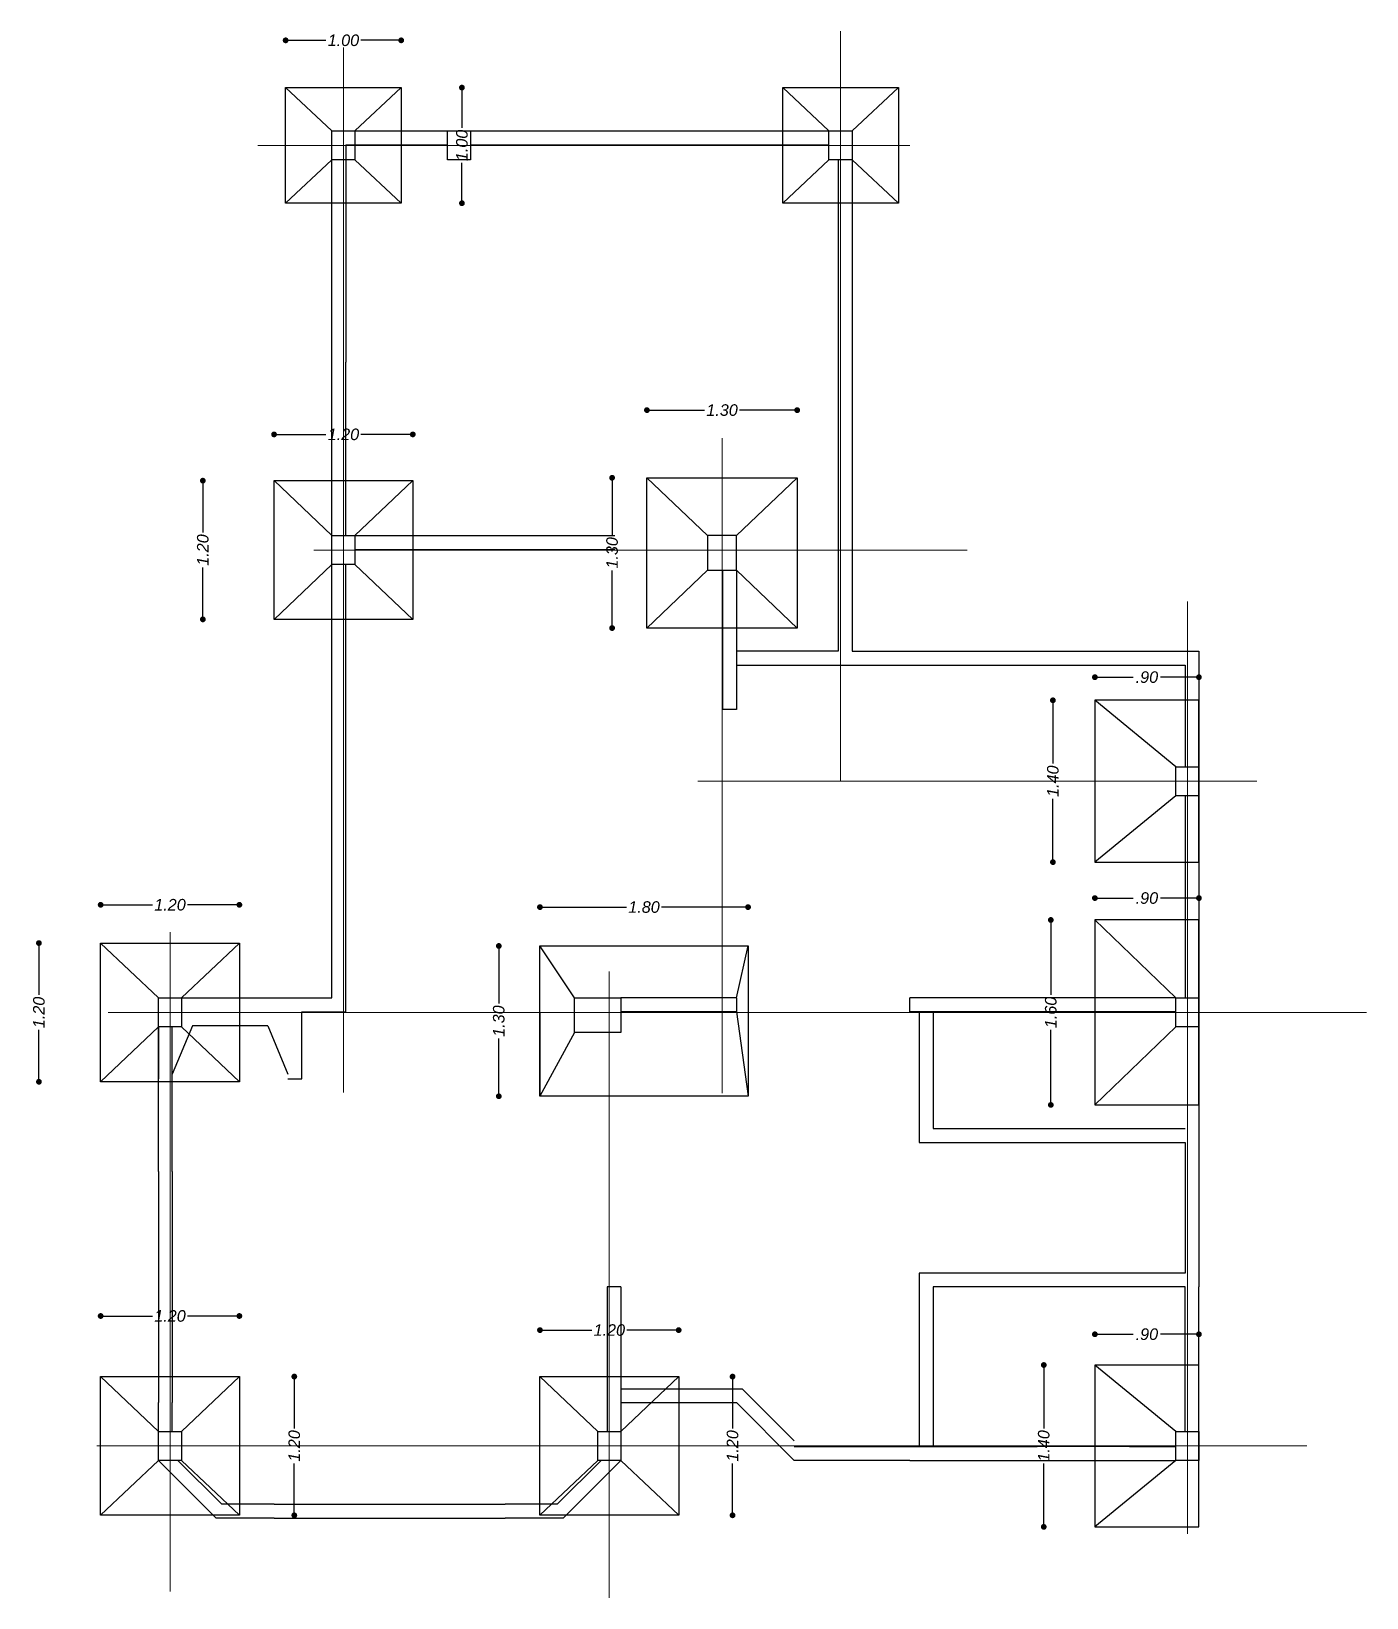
# Model space of a CAD drawing. Header units: metres. Extents: x 539 to 782, y 164 to 633.
# Drawn here: x 640.77 to 652.32, y 356.89 to 370.44 of the extents above; entities that cross this region are included whole.
import ezdxf

# ---------------------------------------------------------------- set-up
doc = ezdxf.new("R2010")
doc.units = ezdxf.units.M
doc.header["$PDMODE"] = 35
for name, color, linetype, lineweight in [('01', 1, 'Continuous', 9), ('03', 3, 'Continuous', 30), ('cota', 1, 'Continuous', 15)]:
    doc.layers.add(name, color=color, linetype=linetype, lineweight=lineweight)
doc.layers.add('COLUMNAS', color=6, linetype='Continuous')
doc.layers.add('Losa', color=7, linetype='Continuous')
doc.styles.add('ARIAL', font='ariali.ttf')
doc.dimstyles.new('C_50', dxfattribs={"dimscale": 0.5, "dimtxt": 0.2, "dimasz": 0.1, "dimexe": 0.1, "dimexo": 0.1, "dimgap": 0.05, "dimtad": 0, "dimzin": 4, "dimdsep": 46, "dimtxsty": 'ARIAL', "dimblk": 'DOT', "dimcen": 0.09, "dimse1": 1, "dimse2": 1, "dimclrd": 1, "dimclre": 1, "dimclrt": 2, "dimadec": 0, "dimazin": 0, "dimtfac": 1, "dimtix": 1, "dimtmove": 2, "dimatfit": 3, "dimfxl": 1, "dimtolj": 1, "dimtzin": 0, "dimarcsym": 0})

msp = doc.modelspace()

# ---------------------------------------------------------------- blocks, each defined once
blk = doc.blocks.new('_Dot')
at = {"color": 0, "linetype": 'ByBlock', "lineweight": -2}
blk.add_line((-0.5, 0), (-1, 0), dxfattribs=at)
at = {"color": 0, "linetype": 'ByBlock', "const_width": 0.5}
blk.add_lwpolyline([(-0.25, 0, 1), (0.25, 0, 1)], format="xyb", close=True, dxfattribs=at)
blk = doc.blocks.new('*D408')
at = {"layer": 'cota', "color": 1, "lineweight": -2, "transparency": 16777216}
for p, q in [((643.019, 370.36), (643.317, 370.36)), ((643.919, 370.36), (643.62, 370.36))]:
    blk.add_line(p, q, dxfattribs=at)
at = {"layer": 'Defpoints', "color": 0, "transparency": 16777216}
for p in [(643.969, 370.36), (642.969, 369.951), (643.969, 369.951)]:
    blk.add_point(p, dxfattribs=at)
at = {"layer": 'cota', "color": 1, "lineweight": -2, "transparency": 16777216, "xscale": 0.05, "yscale": 0.05, "zscale": 0.05, "rotation": 180}
blk.add_blockref('_Dot', (642.969, 370.36), dxfattribs=at)
at = {"layer": 'cota', "color": 1, "lineweight": -2, "transparency": 16777216, "xscale": 0.05, "yscale": 0.05, "zscale": 0.05}
blk.add_blockref('_Dot', (643.969, 370.36), dxfattribs=at)
at = {"layer": 'cota', "color": 2, "transparency": 16777216, "insert": (643.469, 370.36), "char_height": 0.1, "attachment_point": 5, "style": 'ARIAL'}
blk.add_mtext('\\A1;1.00', dxfattribs=at)
blk = doc.blocks.new('*D409')
at = {"layer": 'cota', "color": 1, "lineweight": -2, "transparency": 16777216}
for p, q in [((644.494, 369.901), (644.494, 369.603)), ((644.494, 369.001), (644.494, 369.3))]:
    blk.add_line(p, q, dxfattribs=at)
at = {"layer": 'Defpoints', "color": 0, "transparency": 16777216}
for p in [(643.969, 369.951), (643.969, 368.951), (644.494, 368.951)]:
    blk.add_point(p, dxfattribs=at)
at = {"layer": 'cota', "color": 1, "lineweight": -2, "transparency": 16777216, "xscale": 0.05, "yscale": 0.05, "zscale": 0.05}
for p, rotation in [((644.494, 369.951), 90), ((644.494, 368.951), 270)]:
    blk.add_blockref('_Dot', p, dxfattribs=dict(at, rotation=rotation))
at = {"layer": 'cota', "color": 2, "transparency": 16777216, "insert": (644.494, 369.451), "char_height": 0.1, "attachment_point": 5, "rotation": 90, "style": 'ARIAL'}
blk.add_mtext('\\A1;1.00', dxfattribs=at)
blk = doc.blocks.new('*D410')
at = {"layer": 'cota', "color": 1, "lineweight": -2, "transparency": 16777216}
for p, q in [((646.144, 367.161), (646.592, 367.161)), ((647.344, 367.161), (646.895, 367.161))]:
    blk.add_line(p, q, dxfattribs=at)
at = {"layer": 'Defpoints', "color": 0, "transparency": 16777216}
for p in [(647.394, 367.161), (646.094, 366.576), (647.394, 366.576)]:
    blk.add_point(p, dxfattribs=at)
at = {"layer": 'cota', "color": 1, "lineweight": -2, "transparency": 16777216, "xscale": 0.05, "yscale": 0.05, "zscale": 0.05, "rotation": 180}
blk.add_blockref('_Dot', (646.094, 367.161), dxfattribs=at)
at = {"layer": 'cota', "color": 1, "lineweight": -2, "transparency": 16777216, "xscale": 0.05, "yscale": 0.05, "zscale": 0.05}
blk.add_blockref('_Dot', (647.394, 367.161), dxfattribs=at)
at = {"layer": 'cota', "color": 2, "transparency": 16777216, "insert": (646.744, 367.161), "char_height": 0.1, "attachment_point": 5, "style": 'ARIAL'}
blk.add_mtext('\\A1;1.30', dxfattribs=at)
blk = doc.blocks.new('*D411')
at = {"layer": 'cota', "color": 1, "lineweight": -2, "transparency": 16777216}
for p, q in [((645.793, 366.526), (645.793, 366.078)), ((645.793, 365.326), (645.793, 365.775))]:
    blk.add_line(p, q, dxfattribs=at)
at = {"layer": 'Defpoints', "color": 0, "transparency": 16777216}
for p in [(646.094, 366.576), (645.793, 365.276), (646.094, 365.276)]:
    blk.add_point(p, dxfattribs=at)
at = {"layer": 'cota', "color": 1, "lineweight": -2, "transparency": 16777216, "xscale": 0.05, "yscale": 0.05, "zscale": 0.05}
for p, rotation in [((645.793, 366.576), 90), ((645.793, 365.276), 270)]:
    blk.add_blockref('_Dot', p, dxfattribs=dict(at, rotation=rotation))
at = {"layer": 'cota', "color": 2, "transparency": 16777216, "insert": (645.793, 365.926), "char_height": 0.1, "attachment_point": 5, "rotation": 90, "style": 'ARIAL'}
blk.add_mtext('\\A1;1.30', dxfattribs=at)
blk = doc.blocks.new('*D412')
at = {"layer": 'cota', "color": 1, "lineweight": -2, "transparency": 16777216}
for p, q in [((642.919, 366.951), (643.317, 366.951)), ((644.019, 366.951), (643.62, 366.951))]:
    blk.add_line(p, q, dxfattribs=at)
at = {"layer": 'Defpoints', "color": 0, "transparency": 16777216}
for p in [(644.069, 366.951), (642.869, 366.551), (644.069, 366.551)]:
    blk.add_point(p, dxfattribs=at)
at = {"layer": 'cota', "color": 1, "lineweight": -2, "transparency": 16777216, "xscale": 0.05, "yscale": 0.05, "zscale": 0.05, "rotation": 180}
blk.add_blockref('_Dot', (642.869, 366.951), dxfattribs=at)
at = {"layer": 'cota', "color": 1, "lineweight": -2, "transparency": 16777216, "xscale": 0.05, "yscale": 0.05, "zscale": 0.05}
blk.add_blockref('_Dot', (644.069, 366.951), dxfattribs=at)
at = {"layer": 'cota', "color": 2, "transparency": 16777216, "insert": (643.469, 366.951), "char_height": 0.1, "attachment_point": 5, "style": 'ARIAL'}
blk.add_mtext('\\A1;1.20', dxfattribs=at)
blk = doc.blocks.new('*D413')
at = {"layer": 'cota', "color": 1, "lineweight": -2, "transparency": 16777216}
for p, q in [((642.253, 366.501), (642.253, 366.103)), ((642.253, 365.401), (642.253, 365.8))]:
    blk.add_line(p, q, dxfattribs=at)
at = {"layer": 'Defpoints', "color": 0, "transparency": 16777216}
for p in [(642.869, 366.551), (642.253, 365.351), (642.869, 365.351)]:
    blk.add_point(p, dxfattribs=at)
at = {"layer": 'cota', "color": 1, "lineweight": -2, "transparency": 16777216, "xscale": 0.05, "yscale": 0.05, "zscale": 0.05}
for p, rotation in [((642.253, 366.551), 90), ((642.253, 365.351), 270)]:
    blk.add_blockref('_Dot', p, dxfattribs=dict(at, rotation=rotation))
at = {"layer": 'cota', "color": 2, "transparency": 16777216, "insert": (642.253, 365.951), "char_height": 0.1, "attachment_point": 5, "rotation": 90, "style": 'ARIAL'}
blk.add_mtext('\\A1;1.20', dxfattribs=at)
blk = doc.blocks.new('*D414')
at = {"layer": 'cota', "color": 1, "lineweight": -2, "transparency": 16777216}
for p, q in [((645.219, 362.862), (645.917, 362.862)), ((646.919, 362.862), (646.22, 362.862))]:
    blk.add_line(p, q, dxfattribs=at)
at = {"layer": 'Defpoints', "color": 0, "transparency": 16777216}
for p in [(646.969, 362.862), (645.169, 362.526), (646.969, 362.526)]:
    blk.add_point(p, dxfattribs=at)
at = {"layer": 'cota', "color": 1, "lineweight": -2, "transparency": 16777216, "xscale": 0.05, "yscale": 0.05, "zscale": 0.05, "rotation": 180}
blk.add_blockref('_Dot', (645.169, 362.862), dxfattribs=at)
at = {"layer": 'cota', "color": 1, "lineweight": -2, "transparency": 16777216, "xscale": 0.05, "yscale": 0.05, "zscale": 0.05}
blk.add_blockref('_Dot', (646.969, 362.862), dxfattribs=at)
at = {"layer": 'cota', "color": 2, "transparency": 16777216, "insert": (646.069, 362.862), "char_height": 0.1, "attachment_point": 5, "style": 'ARIAL'}
blk.add_mtext('\\A1;1.80', dxfattribs=at)
blk = doc.blocks.new('*D415')
at = {"layer": 'cota', "color": 1, "lineweight": -2, "transparency": 16777216}
for p, q in [((644.813, 362.476), (644.813, 362.028)), ((644.813, 361.276), (644.813, 361.725))]:
    blk.add_line(p, q, dxfattribs=at)
at = {"layer": 'Defpoints', "color": 0, "transparency": 16777216}
for p in [(645.169, 362.526), (644.813, 361.226), (645.169, 361.226)]:
    blk.add_point(p, dxfattribs=at)
at = {"layer": 'cota', "color": 1, "lineweight": -2, "transparency": 16777216, "xscale": 0.05, "yscale": 0.05, "zscale": 0.05}
for p, rotation in [((644.813, 362.526), 90), ((644.813, 361.226), 270)]:
    blk.add_blockref('_Dot', p, dxfattribs=dict(at, rotation=rotation))
at = {"layer": 'cota', "color": 2, "transparency": 16777216, "insert": (644.813, 361.876), "char_height": 0.1, "attachment_point": 5, "rotation": 90, "style": 'ARIAL'}
blk.add_mtext('\\A1;1.30', dxfattribs=at)
blk = doc.blocks.new('*D416')
at = {"layer": 'cota', "color": 1, "lineweight": -2, "transparency": 16777216}
for p, q in [((641.419, 362.882), (641.817, 362.882)), ((642.519, 362.882), (642.12, 362.882))]:
    blk.add_line(p, q, dxfattribs=at)
at = {"layer": 'Defpoints', "color": 0, "transparency": 16777216}
for p in [(642.569, 362.882), (641.369, 362.551), (642.569, 362.551)]:
    blk.add_point(p, dxfattribs=at)
at = {"layer": 'cota', "color": 1, "lineweight": -2, "transparency": 16777216, "xscale": 0.05, "yscale": 0.05, "zscale": 0.05, "rotation": 180}
blk.add_blockref('_Dot', (641.369, 362.882), dxfattribs=at)
at = {"layer": 'cota', "color": 1, "lineweight": -2, "transparency": 16777216, "xscale": 0.05, "yscale": 0.05, "zscale": 0.05}
blk.add_blockref('_Dot', (642.569, 362.882), dxfattribs=at)
at = {"layer": 'cota', "color": 2, "transparency": 16777216, "insert": (641.969, 362.882), "char_height": 0.1, "attachment_point": 5, "style": 'ARIAL'}
blk.add_mtext('\\A1;1.20', dxfattribs=at)
blk = doc.blocks.new('*D417')
at = {"layer": 'cota', "color": 1, "lineweight": -2, "transparency": 16777216}
for p, q in [((640.835, 362.501), (640.835, 362.103)), ((640.835, 361.401), (640.835, 361.8))]:
    blk.add_line(p, q, dxfattribs=at)
at = {"layer": 'Defpoints', "color": 0, "transparency": 16777216}
for p in [(641.369, 362.551), (640.835, 361.351), (641.369, 361.351)]:
    blk.add_point(p, dxfattribs=at)
at = {"layer": 'cota', "color": 1, "lineweight": -2, "transparency": 16777216, "xscale": 0.05, "yscale": 0.05, "zscale": 0.05}
for p, rotation in [((640.835, 362.551), 90), ((640.835, 361.351), 270)]:
    blk.add_blockref('_Dot', p, dxfattribs=dict(at, rotation=rotation))
at = {"layer": 'cota', "color": 2, "transparency": 16777216, "insert": (640.835, 361.951), "char_height": 0.1, "attachment_point": 5, "rotation": 90, "style": 'ARIAL'}
blk.add_mtext('\\A1;1.20', dxfattribs=at)
blk = doc.blocks.new('*D418')
at = {"layer": 'cota', "color": 1, "lineweight": -2, "transparency": 16777216}
for p, q in [((641.419, 359.325), (641.817, 359.325)), ((642.519, 359.325), (642.12, 359.325))]:
    blk.add_line(p, q, dxfattribs=at)
at = {"layer": 'Defpoints', "color": 0, "transparency": 16777216}
for p in [(642.569, 359.325), (641.369, 358.801), (642.569, 358.801)]:
    blk.add_point(p, dxfattribs=at)
at = {"layer": 'cota', "color": 1, "lineweight": -2, "transparency": 16777216, "xscale": 0.05, "yscale": 0.05, "zscale": 0.05, "rotation": 180}
blk.add_blockref('_Dot', (641.369, 359.325), dxfattribs=at)
at = {"layer": 'cota', "color": 1, "lineweight": -2, "transparency": 16777216, "xscale": 0.05, "yscale": 0.05, "zscale": 0.05}
blk.add_blockref('_Dot', (642.569, 359.325), dxfattribs=at)
at = {"layer": 'cota', "color": 2, "transparency": 16777216, "insert": (641.969, 359.325), "char_height": 0.1, "attachment_point": 5, "style": 'ARIAL'}
blk.add_mtext('\\A1;1.20', dxfattribs=at)
blk = doc.blocks.new('*D419')
at = {"layer": 'cota', "color": 1, "lineweight": -2, "transparency": 16777216}
for p, q in [((643.044, 358.751), (643.044, 358.353)), ((643.044, 357.651), (643.044, 358.05))]:
    blk.add_line(p, q, dxfattribs=at)
at = {"layer": 'Defpoints', "color": 0, "transparency": 16777216}
for p in [(642.569, 358.801), (642.569, 357.601), (643.044, 357.601)]:
    blk.add_point(p, dxfattribs=at)
at = {"layer": 'cota', "color": 1, "lineweight": -2, "transparency": 16777216, "xscale": 0.05, "yscale": 0.05, "zscale": 0.05}
for p, rotation in [((643.044, 358.801), 90), ((643.044, 357.601), 270)]:
    blk.add_blockref('_Dot', p, dxfattribs=dict(at, rotation=rotation))
at = {"layer": 'cota', "color": 2, "transparency": 16777216, "insert": (643.044, 358.201), "char_height": 0.1, "attachment_point": 5, "rotation": 90, "style": 'ARIAL'}
blk.add_mtext('\\A1;1.20', dxfattribs=at)
blk = doc.blocks.new('*D420')
at = {"layer": 'cota', "color": 1, "lineweight": -2, "transparency": 16777216}
for p, q in [((645.219, 359.203), (645.617, 359.203)), ((646.319, 359.203), (645.92, 359.203))]:
    blk.add_line(p, q, dxfattribs=at)
at = {"layer": 'Defpoints', "color": 0, "transparency": 16777216}
for p in [(646.369, 359.203), (645.169, 358.801), (646.369, 358.801)]:
    blk.add_point(p, dxfattribs=at)
at = {"layer": 'cota', "color": 1, "lineweight": -2, "transparency": 16777216, "xscale": 0.05, "yscale": 0.05, "zscale": 0.05, "rotation": 180}
blk.add_blockref('_Dot', (645.169, 359.203), dxfattribs=at)
at = {"layer": 'cota', "color": 1, "lineweight": -2, "transparency": 16777216, "xscale": 0.05, "yscale": 0.05, "zscale": 0.05}
blk.add_blockref('_Dot', (646.369, 359.203), dxfattribs=at)
at = {"layer": 'cota', "color": 2, "transparency": 16777216, "insert": (645.769, 359.203), "char_height": 0.1, "attachment_point": 5, "style": 'ARIAL'}
blk.add_mtext('\\A1;1.20', dxfattribs=at)
blk = doc.blocks.new('*D421')
at = {"layer": 'cota', "color": 1, "lineweight": -2, "transparency": 16777216}
for p, q in [((646.835, 358.751), (646.835, 358.353)), ((646.835, 357.651), (646.835, 358.05))]:
    blk.add_line(p, q, dxfattribs=at)
at = {"layer": 'Defpoints', "color": 0, "transparency": 16777216}
for p in [(646.369, 358.801), (646.369, 357.601), (646.835, 357.601)]:
    blk.add_point(p, dxfattribs=at)
at = {"layer": 'cota', "color": 1, "lineweight": -2, "transparency": 16777216, "xscale": 0.05, "yscale": 0.05, "zscale": 0.05}
for p, rotation in [((646.835, 358.801), 90), ((646.835, 357.601), 270)]:
    blk.add_blockref('_Dot', p, dxfattribs=dict(at, rotation=rotation))
at = {"layer": 'cota', "color": 2, "transparency": 16777216, "insert": (646.835, 358.201), "char_height": 0.1, "attachment_point": 5, "rotation": 90, "style": 'ARIAL'}
blk.add_mtext('\\A1;1.20', dxfattribs=at)
blk = doc.blocks.new('*D422')
at = {"layer": 'cota', "color": 1, "lineweight": -2, "transparency": 16777216}
for p, q in [((650.019, 364.851), (650.3, 364.851)), ((650.819, 364.851), (650.537, 364.851))]:
    blk.add_line(p, q, dxfattribs=at)
at = {"layer": 'Defpoints', "color": 0, "transparency": 16777216}
for p in [(650.869, 364.851), (649.969, 364.651), (650.869, 364.651)]:
    blk.add_point(p, dxfattribs=at)
at = {"layer": 'cota', "color": 1, "lineweight": -2, "transparency": 16777216, "xscale": 0.05, "yscale": 0.05, "zscale": 0.05, "rotation": 180}
blk.add_blockref('_Dot', (649.969, 364.851), dxfattribs=at)
at = {"layer": 'cota', "color": 1, "lineweight": -2, "transparency": 16777216, "xscale": 0.05, "yscale": 0.05, "zscale": 0.05}
blk.add_blockref('_Dot', (650.869, 364.851), dxfattribs=at)
at = {"layer": 'cota', "color": 2, "transparency": 16777216, "insert": (650.419, 364.851), "char_height": 0.1, "attachment_point": 5, "style": 'ARIAL'}
blk.add_mtext('\\A1;.90', dxfattribs=at)
blk = doc.blocks.new('*D423')
at = {"layer": 'cota', "color": 1, "lineweight": -2, "transparency": 16777216}
for p, q in [((649.606, 364.601), (649.606, 364.103)), ((649.606, 363.301), (649.606, 363.8))]:
    blk.add_line(p, q, dxfattribs=at)
at = {"layer": 'Defpoints', "color": 0, "transparency": 16777216}
for p in [(649.606, 364.651), (649.969, 364.651), (649.969, 363.251)]:
    blk.add_point(p, dxfattribs=at)
at = {"layer": 'cota', "color": 1, "lineweight": -2, "transparency": 16777216, "xscale": 0.05, "yscale": 0.05, "zscale": 0.05}
for p, rotation in [((649.606, 364.651), 90), ((649.606, 363.251), 270)]:
    blk.add_blockref('_Dot', p, dxfattribs=dict(at, rotation=rotation))
at = {"layer": 'cota', "color": 2, "transparency": 16777216, "insert": (649.606, 363.951), "char_height": 0.1, "attachment_point": 5, "rotation": 90, "style": 'ARIAL'}
blk.add_mtext('\\A1;1.40', dxfattribs=at)
blk = doc.blocks.new('*D424')
at = {"layer": 'cota', "color": 1, "lineweight": -2, "transparency": 16777216}
for p, q in [((650.019, 362.94), (650.3, 362.94)), ((650.819, 362.94), (650.537, 362.94))]:
    blk.add_line(p, q, dxfattribs=at)
at = {"layer": 'Defpoints', "color": 0, "transparency": 16777216}
for p in [(650.869, 362.94), (649.969, 362.751), (650.869, 362.751)]:
    blk.add_point(p, dxfattribs=at)
at = {"layer": 'cota', "color": 1, "lineweight": -2, "transparency": 16777216, "xscale": 0.05, "yscale": 0.05, "zscale": 0.05, "rotation": 180}
blk.add_blockref('_Dot', (649.969, 362.94), dxfattribs=at)
at = {"layer": 'cota', "color": 1, "lineweight": -2, "transparency": 16777216, "xscale": 0.05, "yscale": 0.05, "zscale": 0.05}
blk.add_blockref('_Dot', (650.869, 362.94), dxfattribs=at)
at = {"layer": 'cota', "color": 2, "transparency": 16777216, "insert": (650.419, 362.94), "char_height": 0.1, "attachment_point": 5, "style": 'ARIAL'}
blk.add_mtext('\\A1;.90', dxfattribs=at)
blk = doc.blocks.new('*D425')
at = {"layer": 'cota', "color": 1, "lineweight": -2, "transparency": 16777216}
for p, q in [((649.588, 362.701), (649.588, 362.103)), ((649.588, 361.201), (649.588, 361.8))]:
    blk.add_line(p, q, dxfattribs=at)
at = {"layer": 'Defpoints', "color": 0, "transparency": 16777216}
for p in [(649.969, 362.751), (649.588, 361.151), (649.969, 361.151)]:
    blk.add_point(p, dxfattribs=at)
at = {"layer": 'cota', "color": 1, "lineweight": -2, "transparency": 16777216, "xscale": 0.05, "yscale": 0.05, "zscale": 0.05}
for p, rotation in [((649.588, 362.751), 90), ((649.588, 361.151), 270)]:
    blk.add_blockref('_Dot', p, dxfattribs=dict(at, rotation=rotation))
at = {"layer": 'cota', "color": 2, "transparency": 16777216, "insert": (649.588, 361.951), "char_height": 0.1, "attachment_point": 5, "rotation": 90, "style": 'ARIAL'}
blk.add_mtext('\\A1;1.60', dxfattribs=at)
blk = doc.blocks.new('*D426')
at = {"layer": 'cota', "color": 1, "lineweight": -2, "transparency": 16777216}
for p, q in [((650.019, 359.167), (650.3, 359.167)), ((650.819, 359.167), (650.537, 359.167))]:
    blk.add_line(p, q, dxfattribs=at)
at = {"layer": 'Defpoints', "color": 0, "transparency": 16777216}
for p in [(649.969, 359.167), (649.969, 358.901), (650.869, 358.901)]:
    blk.add_point(p, dxfattribs=at)
at = {"layer": 'cota', "color": 1, "lineweight": -2, "transparency": 16777216, "xscale": 0.05, "yscale": 0.05, "zscale": 0.05, "rotation": 180}
blk.add_blockref('_Dot', (649.969, 359.167), dxfattribs=at)
at = {"layer": 'cota', "color": 1, "lineweight": -2, "transparency": 16777216, "xscale": 0.05, "yscale": 0.05, "zscale": 0.05}
blk.add_blockref('_Dot', (650.869, 359.167), dxfattribs=at)
at = {"layer": 'cota', "color": 2, "transparency": 16777216, "insert": (650.419, 359.167), "char_height": 0.1, "attachment_point": 5, "style": 'ARIAL'}
blk.add_mtext('\\A1;.90', dxfattribs=at)
blk = doc.blocks.new('*D427')
at = {"layer": 'cota', "color": 1, "lineweight": -2, "transparency": 16777216}
for p, q in [((649.527, 358.851), (649.527, 358.353)), ((649.527, 357.551), (649.527, 358.05))]:
    blk.add_line(p, q, dxfattribs=at)
at = {"layer": 'Defpoints', "color": 0, "transparency": 16777216}
for p in [(649.969, 358.901), (649.527, 357.501), (649.969, 357.501)]:
    blk.add_point(p, dxfattribs=at)
at = {"layer": 'cota', "color": 1, "lineweight": -2, "transparency": 16777216, "xscale": 0.05, "yscale": 0.05, "zscale": 0.05}
for p, rotation in [((649.527, 358.901), 90), ((649.527, 357.501), 270)]:
    blk.add_blockref('_Dot', p, dxfattribs=dict(at, rotation=rotation))
at = {"layer": 'cota', "color": 2, "transparency": 16777216, "insert": (649.527, 358.201), "char_height": 0.1, "attachment_point": 5, "rotation": 90, "style": 'ARIAL'}
blk.add_mtext('\\A1;1.40', dxfattribs=at)

# ---------------------------------------------------------------- dimensions: what is measured, and where the dimension line sits
at = {"layer": 'cota'}
for base, p1, p2, picture, middle in [((643.969, 370.36), (642.969, 369.951), (643.969, 369.951), '*D408', (643.469, 370.36)), ((647.394, 367.161), (646.094, 366.576), (647.394, 366.576), '*D410', (646.744, 367.161)), ((644.069, 366.951), (642.869, 366.551), (644.069, 366.551), '*D412', (643.469, 366.951)), ((650.869, 364.851), (649.969, 364.651), (650.869, 364.651), '*D422', (650.419, 364.851)), ((650.869, 362.94), (649.969, 362.751), (650.869, 362.751), '*D424', (650.419, 362.94)), ((642.569, 362.882), (641.369, 362.551), (642.569, 362.551), '*D416', (641.969, 362.882)), ((646.969, 362.862), (645.169, 362.526), (646.969, 362.526), '*D414', (646.069, 362.862)), ((642.569, 359.325), (641.369, 358.801), (642.569, 358.801), '*D418', (641.969, 359.325)), ((646.369, 359.203), (645.169, 358.801), (646.369, 358.801), '*D420', (645.769, 359.203)), ((649.969, 359.167), (650.869, 358.901), (649.969, 358.901), '*D426', (650.419, 359.167))]:
    dim = msp.add_linear_dim(base=base, p1=p1, p2=p2, dimstyle='C_50', dxfattribs=at)
    dim.commit()
    dim.dimension.update_dxf_attribs({"geometry": picture, "text_midpoint": middle})
for base, p1, p2, picture, middle in [((644.494, 368.951), (643.969, 369.951), (643.969, 368.951), '*D409', (644.494, 369.451)), ((642.253, 365.351), (642.869, 366.551), (642.869, 365.351), '*D413', (642.253, 365.951)), ((645.793, 365.276), (646.094, 366.576), (646.094, 365.276), '*D411', (645.793, 365.926)), ((649.606, 364.651), (649.969, 363.251), (649.969, 364.651), '*D423', (649.606, 363.951)), ((649.588, 361.151), (649.969, 362.751), (649.969, 361.151), '*D425', (649.588, 361.951)), ((640.835, 361.351), (641.369, 362.551), (641.369, 361.351), '*D417', (640.835, 361.951)), ((644.813, 361.226), (645.169, 362.526), (645.169, 361.226), '*D415', (644.813, 361.876)), ((649.527, 357.501), (649.969, 358.901), (649.969, 357.501), '*D427', (649.527, 358.201)), ((643.044, 357.601), (642.569, 358.801), (642.569, 357.601), '*D419', (643.044, 358.201)), ((646.835, 357.601), (646.369, 358.801), (646.369, 357.601), '*D421', (646.835, 358.201))]:
    dim = msp.add_linear_dim(base=base, p1=p1, p2=p2, angle=90, dimstyle='C_50', dxfattribs=at)
    dim.commit()
    dim.dimension.update_dxf_attribs({"geometry": picture, "text_midpoint": middle})

# ---------------------------------------------------------------- linework, layer by layer
at = {"layer": '01'}
for p, q in [((647.769, 370.438), (647.769, 363.951)), ((643.469, 370.298), (643.469, 365.251)), ((648.369, 369.451), (642.73, 369.451)), ((646.744, 361.252), (646.744, 366.919)), ((643.469, 366.303), (643.469, 361.259)), ((643.212, 365.951), (648.864, 365.951)), ((650.769, 357.441), (650.769, 365.507)), ((651.369, 363.951), (646.535, 363.951)), ((641.969, 362.644), (641.969, 356.942)), ((645.769, 362.305), (645.769, 356.888)), ((641.434, 361.951), (652.32, 361.951)), ((651.803, 358.201), (641.337, 358.201)), ((645.278, 358.201), (645.278, 358.201))]:
    msp.add_line(p, q, dxfattribs=at)
at = {"layer": '03'}
for p, q in [((643.369, 367.576), (643.369, 369.576)), ((643.369, 369.576), (644.369, 369.576)), ((644.569, 369.576), (646.019, 369.576)), ((645.869, 369.576), (647.369, 369.576)), ((647.369, 369.576), (647.869, 369.576)), ((647.869, 369.576), (647.869, 365.076)), ((643.489, 369.456), (643.489, 367.576)), ((643.489, 369.456), (644.369, 369.456)), ((644.569, 369.456), (646.019, 369.456)), ((645.869, 369.456), (647.369, 369.456)), ((647.369, 369.456), (647.669, 369.456)), ((647.749, 369.326), (647.749, 365.076)), ((643.369, 366.076), (643.369, 367.576)), ((643.489, 366.076), (643.489, 367.576)), ((643.369, 366.076), (645.818, 366.076)), ((643.569, 365.956), (645.818, 365.956)), ((643.369, 362.076), (643.369, 365.826)), ((643.489, 361.956), (643.489, 365.826)), ((646.749, 365.776), (646.749, 364.571)), ((646.869, 365.776), (646.869, 364.571)), ((647.749, 365.076), (646.869, 365.076)), ((647.869, 365.076), (648.369, 365.076)), ((648.369, 365.076), (648.769, 365.076)), ((648.769, 365.076), (650.269, 365.076)), ((650.269, 365.076), (650.869, 365.076)), ((650.869, 365.076), (650.869, 362.076)), ((646.869, 364.956), (646.948, 364.956)), ((646.948, 364.956), (648.369, 364.956)), ((648.249, 364.956), (648.769, 364.956)), ((648.769, 364.956), (650.269, 364.956)), ((650.269, 364.956), (650.749, 364.956)), ((650.749, 364.956), (650.749, 364.076)), ((646.869, 364.571), (646.749, 364.571)), ((650.749, 363.826), (650.749, 362.076)), ((642.069, 362.076), (643.369, 362.076)), ((646.869, 362.076), (645.869, 362.076)), ((646.869, 362.076), (646.869, 361.956)), ((648.369, 361.957), (648.369, 362.077)), ((650.669, 362.076), (648.369, 362.076)), ((643.109, 361.956), (643.489, 361.956)), ((643.109, 361.376), (643.109, 361.956)), ((646.869, 361.956), (645.869, 361.956)), ((650.669, 361.956), (648.369, 361.956)), ((648.449, 361.956), (648.449, 360.826)), ((648.569, 361.956), (648.569, 360.946)), ((641.869, 360.576), (641.869, 361.826)), ((641.869, 361.826), (641.869, 361.376)), ((642.164, 361.836), (641.989, 361.416)), ((641.989, 360.576), (641.989, 361.826)), ((642.814, 361.836), (642.164, 361.836)), ((642.814, 361.836), (642.989, 361.416)), ((650.869, 361.826), (650.869, 359.576)), ((642.989, 361.376), (643.109, 361.376)), ((648.449, 360.826), (650.749, 360.826)), ((648.569, 360.946), (650.749, 360.946)), ((650.749, 360.826), (650.749, 359.696)), ((641.869, 360.576), (641.869, 358.576)), ((641.989, 360.576), (641.989, 358.576)), ((650.749, 359.696), (648.449, 359.696)), ((648.449, 359.696), (648.449, 358.196)), ((645.749, 359.576), (645.749, 358.326)), ((645.869, 359.576), (645.749, 359.576)), ((645.869, 359.576), (645.869, 358.326)), ((650.749, 359.576), (648.569, 359.576)), ((648.569, 359.576), (648.569, 358.196)), ((650.749, 358.326), (650.749, 359.576)), ((650.869, 358.076), (650.869, 359.576)), ((645.869, 358.696), (646.92, 358.696)), ((647.369, 358.246), (646.918, 358.696)), ((641.869, 358.326), (641.869, 358.576)), ((641.989, 358.326), (641.989, 358.576)), ((645.869, 358.576), (646.869, 358.576)), ((647.369, 358.076), (646.869, 358.576)), ((647.369, 358.196), (648.369, 358.196)), ((648.369, 358.196), (649.469, 358.196)), ((650.269, 358.196), (649.469, 358.196)), ((650.269, 358.196), (650.669, 358.196)), ((641.869, 358.076), (642.368, 357.576)), ((642.038, 358.076), (642.418, 357.696)), ((645.699, 358.076), (645.319, 357.696)), ((645.869, 358.076), (645.369, 357.576)), ((648.369, 358.076), (647.369, 358.076)), ((648.369, 358.076), (649.469, 358.076)), ((649.469, 358.076), (650.269, 358.076)), ((650.269, 358.076), (650.669, 358.076)), ((642.869, 357.576), (642.368, 357.576)), ((642.869, 357.696), (642.418, 357.696)), ((642.869, 357.696), (644.869, 357.696)), ((642.869, 357.576), (644.869, 357.576)), ((645.319, 357.696), (644.869, 357.696)), ((645.369, 357.576), (644.869, 357.576))]:
    msp.add_line(p, q, dxfattribs=at)
at = {"layer": 'COLUMNAS'}
for points in [[(643.369, 369.576), (643.569, 369.576), (643.569, 369.326), (643.369, 369.326), (643.369, 369.576)], [(644.369, 369.576), (644.569, 369.576), (644.569, 369.326), (644.369, 369.326), (644.369, 369.576)], [(647.669, 369.576), (647.869, 369.576), (647.869, 369.326), (647.669, 369.326), (647.669, 369.576)], [(643.369, 366.076), (643.569, 366.076), (643.569, 365.826), (643.369, 365.826), (643.369, 366.076)], [(643.369, 366.076), (643.569, 366.076), (643.569, 365.826), (643.369, 365.826), (643.369, 366.076)], [(646.869, 366.076), (646.619, 366.076), (646.619, 365.776), (646.869, 365.776), (646.869, 366.076)], [(650.669, 364.076), (650.869, 364.076), (650.869, 363.826), (650.669, 363.826), (650.669, 364.076)], [(641.869, 362.076), (642.069, 362.076), (642.069, 361.826), (641.869, 361.826), (641.869, 362.076)], [(641.869, 362.076), (642.069, 362.076), (642.069, 361.826), (641.869, 361.826), (641.869, 362.076)], [(645.869, 362.076), (645.869, 361.776), (645.469, 361.776), (645.469, 362.076), (645.869, 362.076)], [(650.669, 362.076), (650.869, 362.076), (650.869, 361.826), (650.669, 361.826), (650.669, 362.076)], [(641.869, 358.326), (642.069, 358.326), (642.069, 358.076), (641.869, 358.076), (641.869, 358.326)], [(645.669, 358.326), (645.869, 358.326), (645.869, 358.076), (645.669, 358.076), (645.669, 358.326)], [(650.669, 358.326), (650.869, 358.326), (650.869, 358.076), (650.669, 358.076), (650.669, 358.326)]]:
    msp.add_lwpolyline(points, dxfattribs=at)
at = {"layer": 'Losa'}
for p, q in [((643.369, 369.576), (642.969, 369.951)), ((643.569, 369.576), (643.969, 369.951)), ((647.669, 369.576), (647.269, 369.951)), ((647.869, 369.576), (648.269, 369.951)), ((643.369, 369.326), (642.969, 368.951)), ((643.569, 369.326), (643.969, 368.951)), ((647.669, 369.326), (647.269, 368.951)), ((647.869, 369.326), (648.269, 368.951)), ((643.369, 366.076), (642.869, 366.551)), ((643.569, 366.076), (644.069, 366.551)), ((646.619, 366.076), (646.094, 366.576)), ((646.869, 366.076), (647.394, 366.576)), ((643.369, 365.826), (642.869, 365.351)), ((643.569, 365.826), (644.069, 365.351)), ((646.619, 365.776), (646.094, 365.276)), ((646.869, 365.776), (647.394, 365.276)), ((650.669, 364.076), (649.969, 364.651)), ((650.669, 363.826), (649.969, 363.251)), ((650.669, 362.076), (649.969, 362.751)), ((641.869, 362.076), (641.369, 362.551)), ((642.069, 362.076), (642.569, 362.551)), ((645.469, 362.076), (645.169, 362.526)), ((646.869, 362.076), (646.969, 362.526)), ((645.169, 361.951), (645.169, 361.251)), ((646.869, 361.956), (646.969, 361.226)), ((641.869, 361.826), (641.369, 361.351)), ((642.069, 361.826), (642.569, 361.351)), ((645.469, 361.776), (645.169, 361.226)), ((650.669, 361.826), (649.969, 361.151)), ((641.869, 358.326), (641.369, 358.801)), ((642.069, 358.326), (642.569, 358.801)), ((645.669, 358.326), (645.169, 358.801)), ((645.869, 358.326), (646.369, 358.801)), ((650.669, 358.326), (649.969, 358.901)), ((641.869, 358.076), (641.369, 357.601)), ((642.069, 358.076), (642.569, 357.601)), ((645.669, 358.076), (645.169, 357.601)), ((645.869, 358.076), (646.369, 357.601)), ((650.669, 358.076), (649.969, 357.501))]:
    msp.add_line(p, q, dxfattribs=at)
for points in [[(642.969, 369.951), (643.969, 369.951), (643.969, 368.951), (642.969, 368.951), (642.969, 369.951)], [(647.269, 369.951), (648.269, 369.951), (648.269, 368.951), (647.269, 368.951), (647.269, 369.951)], [(644.069, 365.951), (644.069, 365.351), (642.869, 365.351), (642.869, 366.551), (644.069, 366.551), (644.069, 365.951)], [(646.744, 366.576), (647.394, 366.576), (647.394, 365.276), (646.094, 365.276), (646.094, 366.576), (646.744, 366.576)], [(650.869, 363.951), (650.869, 364.651), (649.969, 364.651), (649.969, 363.251), (650.869, 363.251), (650.869, 363.951)], [(650.869, 361.951), (650.869, 362.751), (649.969, 362.751), (649.969, 361.151), (650.869, 361.151), (650.869, 361.951)], [(642.569, 361.951), (642.569, 361.351), (641.369, 361.351), (641.369, 362.551), (642.569, 362.551), (642.569, 361.951)], [(645.169, 362.526), (646.969, 362.526), (646.969, 361.226), (645.169, 361.226), (645.169, 362.526)], [(642.569, 358.201), (642.569, 357.601), (641.369, 357.601), (641.369, 358.801), (642.569, 358.801), (642.569, 358.201)], [(646.369, 358.201), (646.369, 357.601), (645.169, 357.601), (645.169, 358.801), (646.369, 358.801), (646.369, 358.201)], [(650.869, 358.201), (650.869, 358.901), (649.969, 358.901), (649.969, 357.501), (650.869, 357.501), (650.869, 358.201)]]:
    msp.add_lwpolyline(points, dxfattribs=at)

msp.set_redraw_order([(e.dxf.handle, doc.entitydb.next_handle()) for e in msp.query("TEXT MTEXT ATTDEF DIMENSION ARC_DIMENSION")])  # texts and dimensions are drawn at this point

doc.saveas('drawing.dxf')
